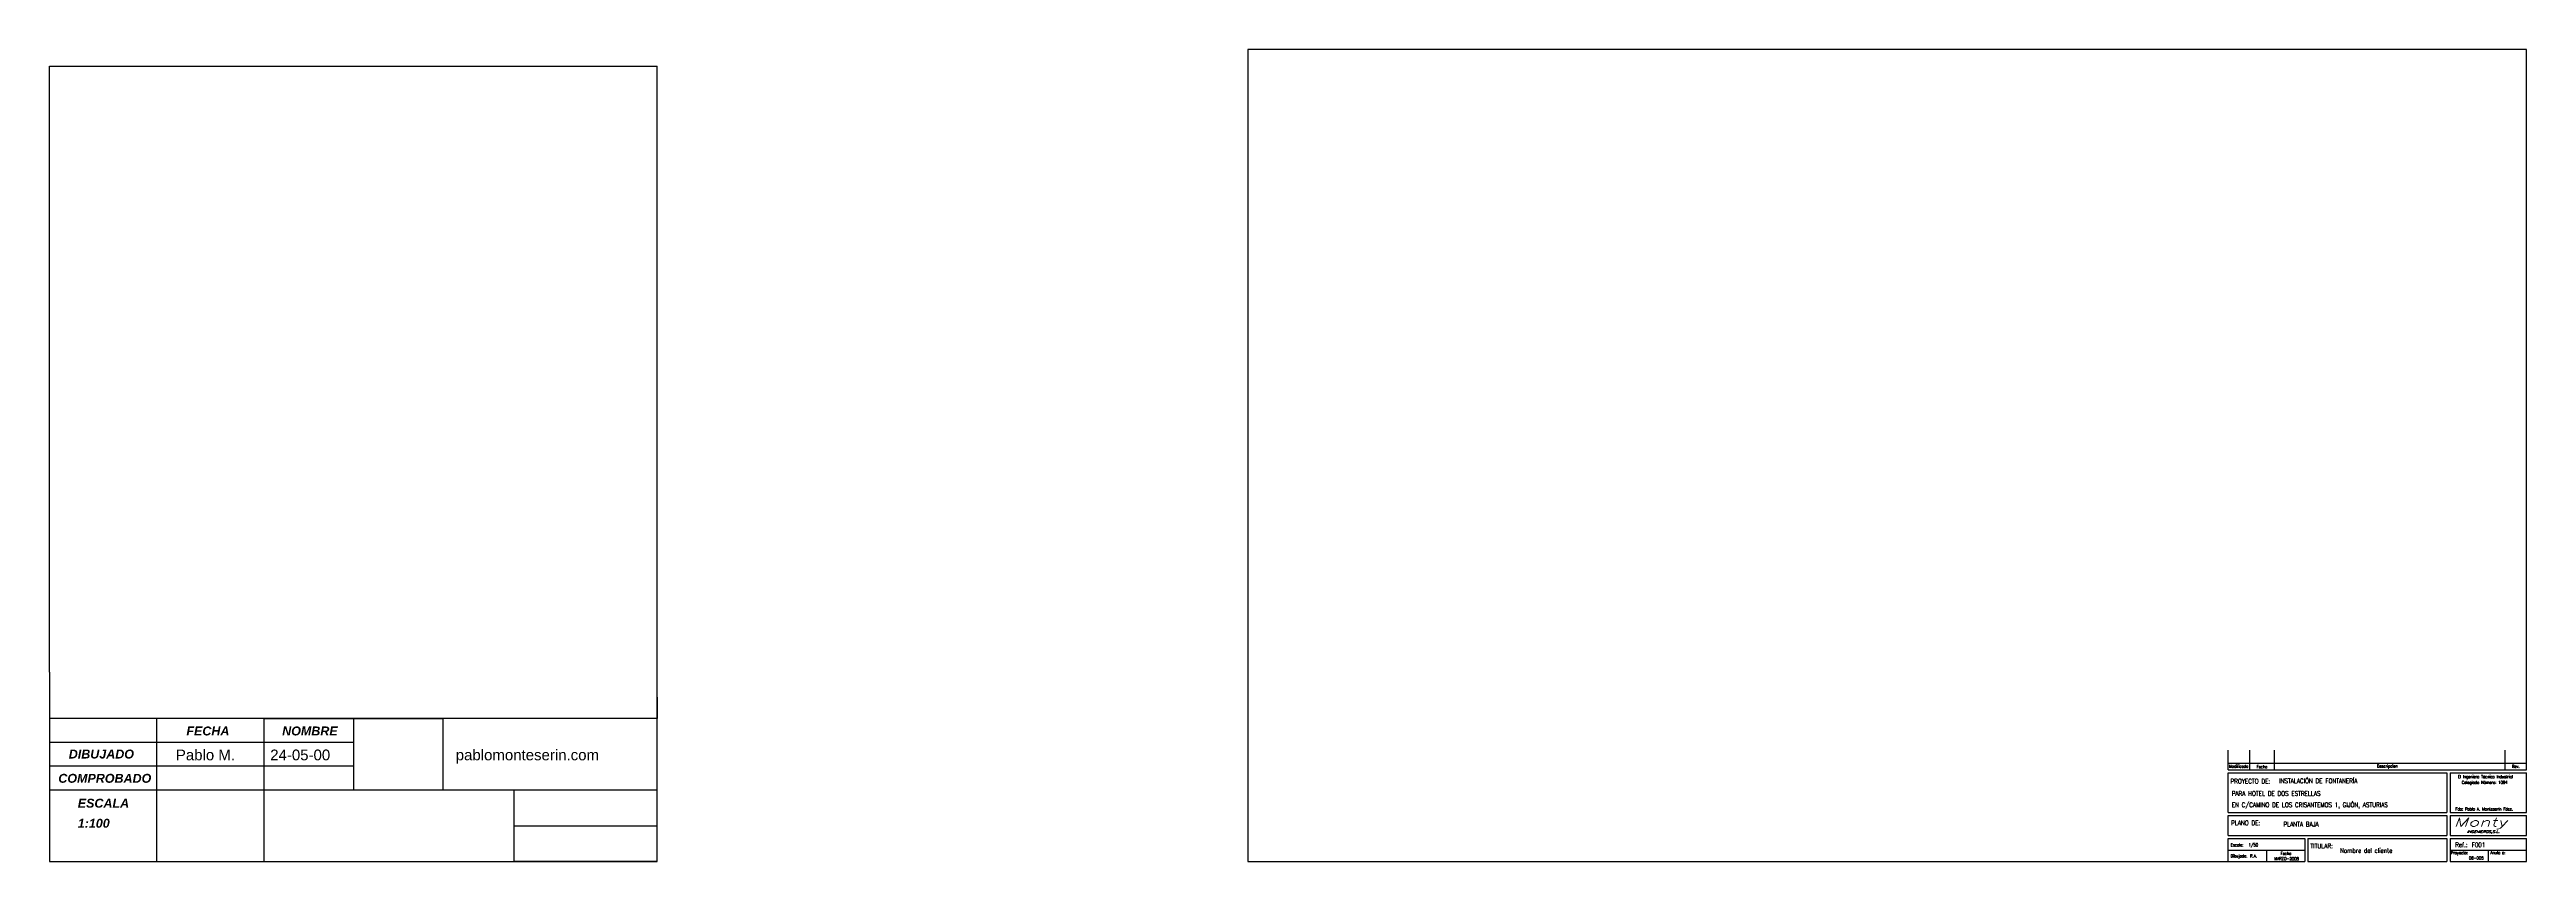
# Model space of a CAD drawing. Header units: millimetres. Extents: x 45 to 807, y 10 to 260.
import ezdxf

# ---------------------------------------------------------------- set-up
doc = ezdxf.new("R2010")
doc.units = ezdxf.units.MM
for name, color, linetype in [('cajetín', 7, 'Continuous'), ('TM-CAJETIN', 5, 'Continuous'), ('TM-CAJETIN-TYQ', 3, 'Continuous'), ('TYQAGUA', 5, 'Continuous')]:
    doc.layers.add(name, color=color, linetype=linetype)
doc.styles.add('ROMANS', font='romans', dxfattribs={"height": 0.542733})
doc.styles.add('ROMANT', font='romant', dxfattribs={"width": 1.25, "oblique": 20, "height": 2})
doc.styles.get("Standard").update_dxf_attribs({"font": 'ARIAL.TTF'})

# ---------------------------------------------------------------- blocks, each defined once
blk = doc.blocks.new('cajetin_A4')
at = {"layer": 'cajetín'}
for p, q in [((-17, 95.09), (-17, 244.88)), ((-17, 244.88), (170, 244.88)), ((170, 0), (170, 244.88)), ((-17, 58.3), (-17, 95.09)), ((170, 58.3), (170, 95.09)), ((170, 58.3), (170, 64.9)), ((-17, 58.3), (-17, 44)), ((170, 44), (170, 58.3)), ((170, 44), (170, 58.3)), ((170.07, 44), (170.02, 50.6)), ((170, 44), (-17, 44)), ((-17, 44), (-17, 22)), ((16, 22), (16, 44)), ((49, 22), (49, 44)), ((49, 44), (76.5, 44)), ((76.5, 44), (76.5, 22)), ((76.5, 44), (104, 44)), ((104, 44), (104, 22)), ((170, 22), (170, 44)), ((76.5, 36.67), (-17, 36.67)), ((76.5, 29.33), (-17, 29.33)), ((170, 22), (-17, 22)), ((-17, 22), (-17, 0)), ((16, 0), (16, 22)), ((49, 0), (49, 22)), ((126, 0), (126, 22)), ((170, 0), (170, 22)), ((126, 11), (170, 11)), ((-17, 0), (170, 0)), ((-17, 0), (16, 0)), ((16, 0), (49, 0)), ((49, 0), (104, 0)), ((170, 0), (126, 0))]:
    blk.add_line(p, q, dxfattribs=at)
for p in [(76.5, 36.67), (76.5, 29.33)]:
    blk.add_point(p, dxfattribs=at)
for s, p in [('Pablo M.', (21.87, 31.16)), ('24-05-00', (50.9, 31.16)), ('pablomonteserin.com', (107.98, 31.16))]:
    blk.add_text(s, height=3.3, dxfattribs=at).set_placement(p)
at = {"layer": 'cajetín', "char_height": 2.75, "attachment_point": 1}
for s, insert in [('{\\fArial|b1|i1|c0|p34;FECHA}', (25.11, 41.56)), ('{\\fArial|b1|i1|c0|p34;NOMBRE}', (54.58, 41.56)), ('{\\fArial|b1|i1|c0|p34;DIBUJADO}', (-11.08, 34.45)), ('{\\fArial|b1|i1|c0|p34;COMPROBADO}', (-14.29, 26.98)), ('{\\fArial|b1|i1|c0|p34;ESCALA}', (-8.31, 19.32)), ('{\\fArial|b1|i1|c0|p34;1:100}', (-8.31, 13.14))]:
    blk.add_mtext_dynamic_manual_height_columns(s, width=14.856, gutter_width=12.5, heights=[0], dxfattribs=dict(at, insert=insert))
blk = doc.blocks.new('*U5')
at = {"layer": 'TM-CAJETIN'}
for p, q in [((0, 25), (0, 0)), ((39.335, 25), (0, 25)), ((39.335, 2.823), (39.335, 25)), ((39.335, 1.506), (39.335, 2.729)), ((39.335, 0.8), (39.335, 1.411)), ((0, 0), (32.513, 0)), ((32.607, 0), (36.889, 0)), ((36.983, 0), (39.335, 0)), ((39.335, 0), (39.335, 0.706))]:
    blk.add_line(p, q, dxfattribs=at)
at = {"layer": 'TM-CAJETIN', "color": 5}
for p, q in [((30.161, 2.823), (30.161, 3.43)), ((30.161, 3.023), (39.335, 3.023)), ((30.161, 2.823), (39.335, 2.823)), ((30.161, 1.506), (30.161, 2.729)), ((30.161, 2.729), (36.889, 2.729)), ((36.889, 2.729), (36.889, 1.506)), ((36.983, 2.729), (39.335, 2.729)), ((36.983, 2.729), (36.983, 1.506)), ((30.161, 1.506), (36.889, 1.506)), ((30.161, 0.8), (30.161, 1.411)), ((30.161, 1.411), (36.889, 1.411)), ((30.161, 0.8), (36.889, 0.8)), ((36.889, 1.411), (36.889, 0.8)), ((36.983, 1.506), (39.335, 1.506)), ((36.983, 1.411), (36.983, 0.8)), ((36.983, 1.411), (39.335, 1.411)), ((36.983, 0.8), (39.335, 0.8)), ((30.161, 0), (30.161, 0.706)), ((30.161, 0.706), (32.513, 0.706)), ((30.161, 0.353), (32.513, 0.353)), ((32.513, 0.706), (32.513, 0)), ((32.607, 0.706), (32.607, 0)), ((32.607, 0.706), (36.889, 0.706)), ((36.889, 0.706), (36.889, 0)), ((36.983, 0.706), (36.983, 0)), ((36.983, 0.706), (39.335, 0.706)), ((36.983, 0.353), (39.335, 0.353))]:
    blk.add_line(p, q, dxfattribs=at)
at = {"layer": 'TM-CAJETIN', "color": 3}
for p, q in [((30.82, 2.823), (30.82, 3.43)), ((31.579, 2.823), (31.579, 3.43)), ((38.671, 3.43), (38.671, 2.823)), ((31.337, 0.353), (31.337, 0)), ((38.159, 0.353), (38.159, 0))]:
    blk.add_line(p, q, dxfattribs=at)
at = {"layer": 'TM-CAJETIN', "color": 3, "style": 'ROMANS', "width": 0.8}
for s, height, p in [('Modificado', 0.0941, (30.183, 2.884)), ('PROYECTO DE:', 0.14114, (30.233, 2.399)), ('Fecha', 0.0941, (31.034, 2.87)), ('Descripcion', 0.09409, (34.735, 2.889)), ('Rev.', 0.0941, (38.891, 2.883)), ('PLANO DE:', 0.1411, (30.25, 1.116)), ('Escala:', 0.0941, (30.234, 0.462)), ('Dibujado:', 0.0941, (30.234, 0.126)), ('1/50', 0.0941, (30.784, 0.465)), ('MARZO-2008', 0.0941, (31.576, 0.038)), ('Fecha', 0.0941, (31.771, 0.201)), ('TITULAR:', 0.1411, (32.69, 0.407)), ('Proyecto:', 0.0941, (37.01, 0.222)), ('Ref.:', 0.1411, (37.145, 0.444)), ('Anula a:', 0.0941, (38.23, 0.225))]:
    blk.add_text(s, height=height, dxfattribs=at).set_placement(p)
at = {"layer": 'TM-CAJETIN', "style": 'ROMANS', "width": 0.8}
for s, p in [('PARA HOTEL DE DOS ESTRELLAS', (30.268, 2.022)), ('EN C/CAMINO DE LOS CRISANTEMOS 1, GIJÓN, ASTURIAS', (30.268, 1.674)), ('PLANTA BAJA', (31.859, 1.076)), ('Nombre del cliente', (33.599, 0.268))]:
    blk.add_text(s, height=0.14114, dxfattribs=at).set_placement(p)
at = {"layer": 'TM-CAJETIN-TYQ', "color": 3, "style": 'ROMANS', "width": 0.8}
for s, height, p in [('El Ingeniero Técnico Industrial', 0.09409, (37.225, 2.565)), ('Colegiado Número: 1094', 0.09409, (37.345, 2.387)), ('Fdo: Pablo A. Monteserín Fdez.', 0.09409, (37.152, 1.57)), ('08-005', 0.0941, (37.565, 0.061))]:
    blk.add_text(s, height=height, dxfattribs=at).set_placement(p)
at = {"layer": 'TM-CAJETIN-TYQ', "color": 5, "style": 'ROMANT', "oblique": 20}
for s, height, width, p in [('Monty', 0.2638, 1.6, (37.103, 1.081)), ('INGENIEROS,S.L.', 0.07537, 1.25, (37.506, 0.882))]:
    blk.add_text(s, height=height, dxfattribs=dict(at, width=width)).set_placement(p)
at = {"layer": 'TM-CAJETIN-TYQ', "style": 'ROMANS', "width": 0.8}
blk.add_text('R.A.', height=0.0941, dxfattribs=at).set_placement((30.833, 0.126))
at = {"layer": 'TYQAGUA', "style": 'ROMANS', "width": 0.8}
for s, height, p in [('INSTALACIÓN DE FONTANERÍA', 0.14114, (31.728, 2.41)), ('F001', 0.1411, (37.649, 0.442))]:
    blk.add_text(s, height=height, dxfattribs=at).set_placement(p)

msp = doc.modelspace()

# ---------------------------------------------------------------- block references
at = {"xscale": 10, "yscale": 10, "zscale": 10}
msp.add_blockref('*U5', (413.34, 9.97), dxfattribs=at)
msp.add_blockref('cajetin_A4', (61.63, 9.97))

doc.saveas('drawing.dxf')
